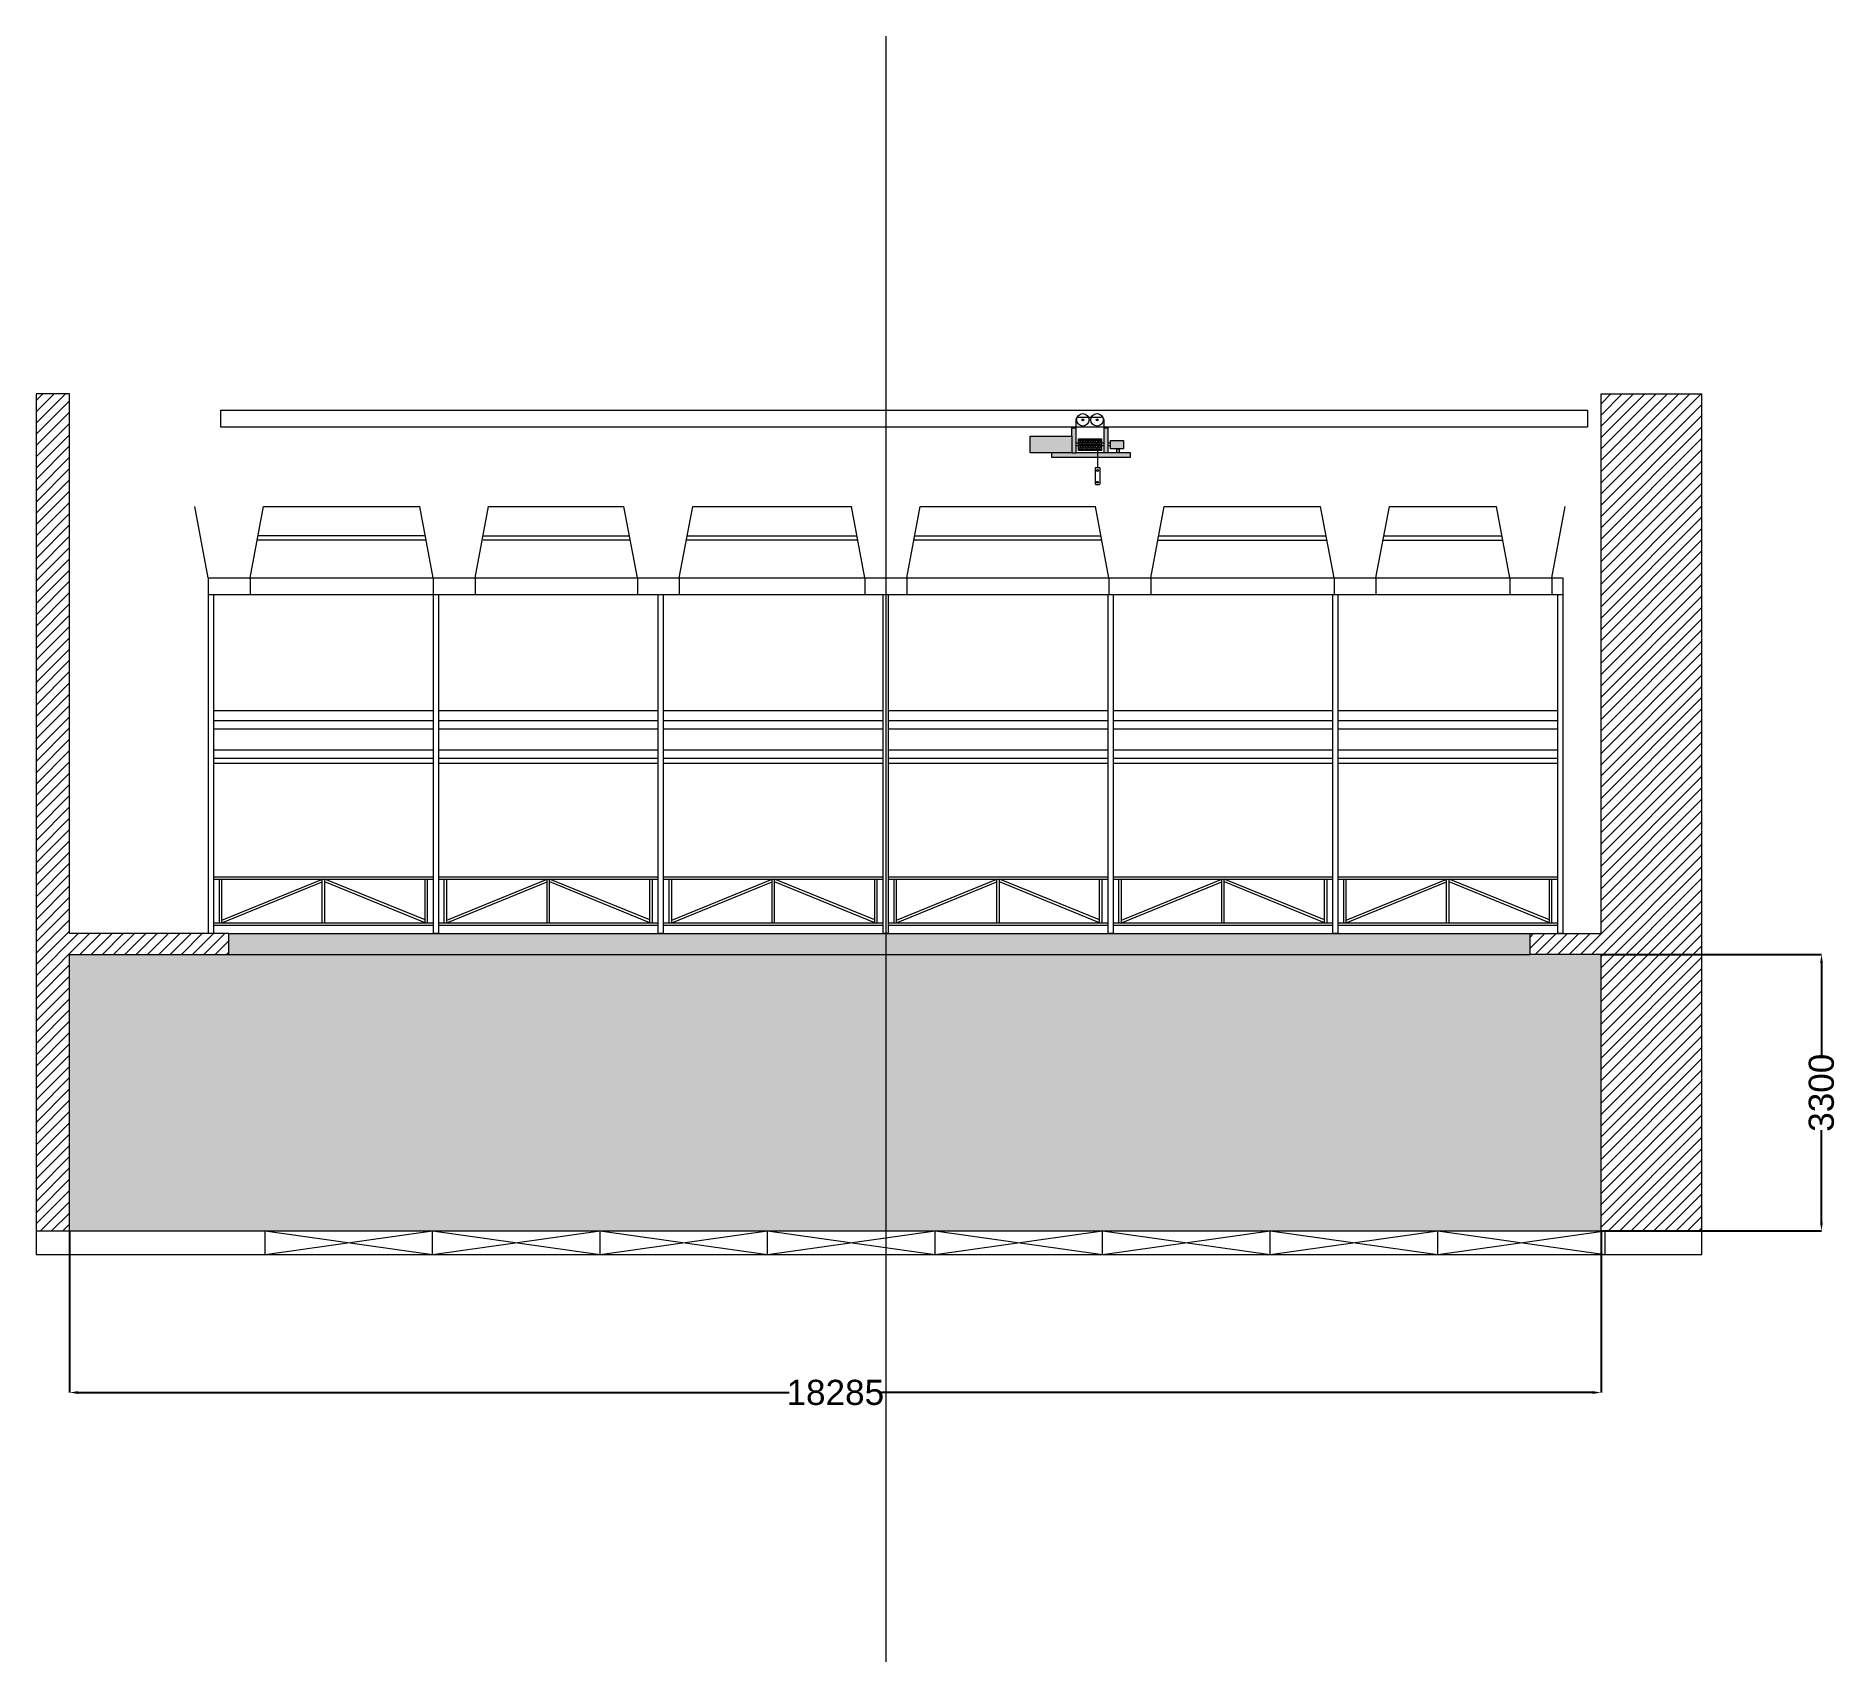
# Model space of a CAD drawing. Header units: millimetres. Extents: x -520232 to 211296, y -156633 to 78411.
# Drawn here: x 7602 to 29116, y -3330 to 16086 of the extents above; entities that cross this region are included whole.
import ezdxf

# ---------------------------------------------------------------- set-up
doc = ezdxf.new("R2010")
doc.units = ezdxf.units.MM
doc.layers.add('Поперечный разрез', color=7, linetype='Continuous')
doc.styles.get("Standard").update_dxf_attribs({"font": 'arial.ttf', "height": 300})
doc.dimstyles.new('Размеры', dxfattribs={"dimtxt": 300, "dimasz": 100, "dimexe": 0.18, "dimexo": 0.0625, "dimgap": 0.09, "dimtad": 0, "dimdec": 0, "dimzin": 0, "dimdsep": 46, "dimtxsty": 'Standard', "dimcen": 0.09, "dimclrd": 250, "dimclre": 250, "dimclrt": 250, "dimadec": 0, "dimazin": 0, "dimtfac": 1, "dimtdec": 0, "dimtofl": 0, "dimtmove": 0, "dimatfit": 3, "dimfxl": 1, "dimtfillclr": 250, "dimtolj": 1, "dimtzin": 0, "dimarcsym": 0})

msp = doc.modelspace()

# ---------------------------------------------------------------- blocks, each defined once
blk = doc.blocks.new('*D77')
at = {"layer": 'Defpoints', "color": 0, "lineweight": 13, "transparency": 16777216}
for p in [(8002, 1817), (26287, 1817), (26287, -113)]:
    blk.add_point(p, dxfattribs=at)
at = {"layer": 'Поперечный разрез', "color": 250, "lineweight": -2, "transparency": 16777216}
for p, q in [((8002, 1817), (8002, -113)), ((26287, 1817), (26287, -113)), ((8102, -113), (16593, -113)), ((26187, -113), (17696, -113))]:
    blk.add_line(p, q, dxfattribs=at)
at = {"layer": 'Поперечный разрез', "color": 250, "lineweight": 13, "transparency": 16777216}
for points in [[(8102, -96), (8102, -130), (8002, -113)], [(26187, -96), (26187, -130), (26287, -113)]]:
    blk.add_solid(points, dxfattribs=at)
at = {"layer": 'Поперечный разрез', "color": 250, "lineweight": 13, "transparency": 16777216, "insert": (17145, -113), "char_height": 300, "attachment_point": 5}
blk.add_mtext('\\A1;18285', dxfattribs=at)
blk = doc.blocks.new('*D78')
at = {"layer": 'Defpoints', "color": 0, "lineweight": 13, "transparency": 16777216}
for p in [(26287, 5117), (28919, 5117), (26287, 1817)]:
    blk.add_point(p, dxfattribs=at)
at = {"layer": 'Поперечный разрез', "color": 250, "lineweight": -2, "transparency": 16777216}
for p, q in [((26287, 5117), (28919, 5117)), ((28919, 5017), (28919, 3914)), ((28919, 1917), (28919, 3019)), ((26287, 1817), (28919, 1817))]:
    blk.add_line(p, q, dxfattribs=at)
at = {"layer": 'Поперечный разрез', "color": 250, "lineweight": 13, "transparency": 16777216}
for points in [[(28903, 5017), (28936, 5017), (28919, 5117)], [(28903, 1917), (28936, 1917), (28919, 1817)]]:
    blk.add_solid(points, dxfattribs=at)
at = {"layer": 'Поперечный разрез', "color": 250, "lineweight": 13, "transparency": 16777216, "insert": (28919, 3467), "char_height": 300, "attachment_point": 5, "rotation": 90}
blk.add_mtext('\\A1;3300', dxfattribs=at)

# ---------------------------------------------------------------- dimensions: what is measured, and where the dimension line sits
at = {"layer": 'Поперечный разрез', "lineweight": 13}
dim = msp.add_linear_dim(base=(28919.255, 5116.878), p1=(26287.001, 1816.878), p2=(26287.001, 5116.878), angle=90, dimstyle='Размеры', dxfattribs=at)
dim.commit()
dim.dimension.update_dxf_attribs({"geometry": '*D78', "text_midpoint": (28919.255, 3466.878)})
dim = msp.add_linear_dim(base=(26287.001, -112.91), p1=(8002.001, 1816.878), p2=(26287.001, 1816.878), dimstyle='Размеры', dxfattribs=at)
dim.commit()
dim.dimension.update_dxf_attribs({"geometry": '*D77', "text_midpoint": (17144.501, -112.91)})

# ---------------------------------------------------------------- hatches: boundary and pattern name
at = {"layer": 'Поперечный разрез', "lineweight": 13}
h = msp.add_hatch(dxfattribs=at)
h.set_pattern_fill('ANSI31', color=9, scale=30)
h.set_pattern_definition([(45, (1496.5, 15461.33), (-67.35192, 67.35192), [])])
h.paths.add_polyline_path([(8002.001, 11814.403), (7602.001, 11814.403), (7602.001, 1816.878), (8002.001, 1816.878), (8002.001, 5116.878), (9905.001, 5116.878), (9905.001, 5366.878), (8002.001, 5366.878)])
h.paths.add_polyline_path([(27492.001, 11813.878), (26287.001, 11813.878), (26287.001, 5366.878), (25442.001, 5366.878), (25442.001, 5116.878), (26287.001, 5116.878), (26287.001, 1816.878), (27492.001, 1816.878)])
at = {"layer": 'Поперечный разрез', "lineweight": 13, "true_color": 0x636466}
h = msp.add_hatch(color=251, dxfattribs=at)
h.dxf.hatch_style = 1
h.paths.add_polyline_path([(20019.949, 11406.878), (19969.949, 11406.878), (19969.949, 11306.878), (19969.949, 11106.878), (20019.949, 11106.878)])
h.paths.add_polyline_path([(20399.949, 11406.878), (20349.949, 11406.878), (20349.949, 11106.878), (20399.949, 11106.878)])
h.paths.add_polyline_path([(20669.949, 11106.878), (20399.949, 11106.878), (20349.949, 11106.878), (20019.949, 11106.878), (19969.949, 11106.878), (19727.001, 11106.878), (19727.001, 11056.878), (20669.949, 11056.878)])
h.paths.add_polyline_path([(20535.547, 11154.284), (20506.14, 11154.284), (20506.14, 11106.878), (20535.547, 11106.878)])
at = {"layer": 'Поперечный разрез', "lineweight": 13, "true_color": 0xc7c8ca}
h = msp.add_hatch(color=9, dxfattribs=at)
h.dxf.hatch_style = 1
h.paths.add_polyline_path([(19969.949, 11306.878), (19469.949, 11306.878), (19469.949, 11106.878), (19969.949, 11106.878)])
h.paths.add_polyline_path([(20586.152, 11254.916), (20430.538, 11254.916), (20430.538, 11154.284), (20586.152, 11154.284)])
at = {"layer": 'Поперечный разрез', "lineweight": 13}
h = msp.add_hatch(dxfattribs=at)
h.set_pattern_fill('GOST_WOOD', color=256, scale=5)
h.set_pattern_definition([(90, (-1902.654, -27088.62), (30, -2e-15), [50, -10]), (90, (-1892.654, -27098.62), (30, -2e-15), [30, -7.5, 15, -7.5]), (90, (-1882.654, -27113.62), (30, -2e-15), [50, -10])])
h.paths.add_polyline_path([(20322.284, 11274.916), (20050.298, 11274.916), (20050.298, 11134.284), (20322.284, 11134.284)])
h = msp.add_hatch(color=9, dxfattribs=at)
h.dxf.hatch_style = 1
h.paths.add_polyline_path([(17747.001, 5366.878), (17716.134, 5366.878), (9905.001, 5366.878), (9905.001, 5116.878), (17747.001, 5116.878)])
h.paths.add_polyline_path([(25442.001, 5366.878), (17747.001, 5366.878), (17747.001, 5116.878), (25442.001, 5116.878)])
h = msp.add_hatch(dxfattribs=at)
h.set_pattern_fill('AR-BRSTD', color=9)
h.set_pattern_definition([(0, (1496.5, 15461.33), (0, 67.7418), []), (90, (1496.5, 15461.33), (-101.6, 67.7418), [67.7418, -67.7418])])
h.paths.add_polyline_path([(17747.001, 5116.878), (9905.001, 5116.878), (8002.001, 5116.878), (8002.001, 1816.878), (17747.001, 1816.878)])
h.paths.add_polyline_path([(26287.001, 5116.878), (25442.001, 5116.878), (17747.001, 5116.878), (17747.001, 1816.878), (26287.001, 1816.878)])

# ---------------------------------------------------------------- linework, layer by layer
for p, q in [((17747.001, 16085.522), (17747.001, -3330.308)), ((8002.001, 11814.403), (7602.001, 11814.403)), ((7602.001, 11814.403), (7602.001, 1816.878)), ((8002.001, 5366.878), (8002.001, 11814.403)), ((26287.001, 5366.878), (26287.001, 11813.878)), ((26287.001, 11813.878), (27492.001, 11813.878)), ((27492.001, 1536.878), (27492.001, 11813.878)), ((19969.949, 11306.878), (19969.949, 11406.878)), ((19969.949, 11406.878), (20019.949, 11406.878)), ((20019.949, 11106.878), (20019.949, 11505.172)), ((20049.949, 11535.172), (20319.949, 11535.172)), ((20349.949, 11505.172), (20349.949, 11106.878)), ((20349.949, 11406.878), (20399.949, 11406.878)), ((20399.949, 11406.878), (20399.949, 11106.878)), ((19469.949, 11106.878), (19469.949, 11306.878)), ((19469.949, 11306.878), (19969.949, 11306.878)), ((19969.949, 11306.878), (19969.949, 11106.878)), ((20050.298, 11221.878), (20019.949, 11221.878)), ((20050.298, 11191.878), (20019.949, 11191.878)), ((20050.298, 11134.284), (20050.298, 11274.916)), ((20050.298, 11274.916), (20322.284, 11274.916)), ((20322.284, 11274.916), (20322.284, 11134.284)), ((20349.949, 11221.878), (20322.284, 11221.878)), ((20349.949, 11191.878), (20322.284, 11191.878)), ((20430.538, 11221.878), (20399.949, 11221.878)), ((20430.538, 11191.878), (20399.949, 11191.878)), ((20430.538, 11154.284), (20430.538, 11254.916)), ((20430.538, 11254.916), (20586.152, 11254.916)), ((20586.152, 11254.916), (20586.152, 11154.284)), ((19969.949, 11106.878), (19469.949, 11106.878)), ((19727.001, 11106.878), (19727.001, 11056.878)), ((19727.001, 11056.878), (20669.949, 11056.878)), ((19969.949, 11106.878), (20019.949, 11106.878)), ((20349.949, 11106.878), (20019.949, 11106.878)), ((20322.284, 11134.284), (20050.298, 11134.284)), ((20276.543, 11134.284), (20276.543, 10930.511)), ((20399.949, 11106.878), (20349.949, 11106.878)), ((20669.949, 11106.878), (20399.949, 11106.878)), ((20586.152, 11154.284), (20430.538, 11154.284)), ((20506.14, 11106.878), (20506.14, 11154.284)), ((20506.14, 11154.284), (20535.547, 11154.284)), ((20535.547, 11154.284), (20535.547, 11106.878)), ((20669.949, 11056.878), (20669.949, 11106.878)), ((20246.543, 10920.511), (20246.543, 10740.511)), ((20296.543, 10930.511), (20256.543, 10930.511)), ((20306.543, 10740.511), (20306.543, 10920.511)), ((20256.543, 10730.511), (20296.543, 10730.511)), ((9657.219, 9616.878), (9496.936, 10466.878)), ((10157.219, 9616.878), (10317.501, 10466.878)), ((10317.501, 10466.878), (12184.936, 10466.878)), ((12345.219, 9616.878), (12184.936, 10466.878)), ((12845.219, 9616.878), (13005.501, 10466.878)), ((13005.501, 10466.878), (14621.488, 10466.878)), ((14781.77, 9616.878), (14621.488, 10466.878)), ((15281.77, 9616.878), (15442.053, 10466.878)), ((15442.053, 10466.878), (17337.355, 10466.878)), ((17497.637, 9616.878), (17337.355, 10466.878)), ((17997.637, 9616.878), (18157.92, 10466.878)), ((18157.92, 10466.878), (20251.501, 10466.878)), ((20411.784, 9616.878), (20251.501, 10466.878)), ((20911.784, 9616.878), (21072.066, 10466.878)), ((21072.066, 10466.878), (22939.501, 10466.878)), ((23099.784, 9616.878), (22939.501, 10466.878)), ((23599.784, 9616.878), (23760.066, 10466.878)), ((23760.066, 10466.878), (25038.751, 10466.878)), ((25199.034, 9616.878), (25038.751, 10466.878)), ((25699.034, 9616.878), (25859.316, 10466.878)), ((12250.935, 10116.878), (10251.503, 10116.878)), ((12939.503, 10116.878), (14687.486, 10116.878)), ((15376.054, 10116.878), (17403.353, 10116.878)), ((18091.921, 10116.878), (20317.5, 10116.878)), ((21006.068, 10116.878), (23005.5, 10116.878)), ((23694.068, 10116.878), (25104.75, 10116.878)), ((12260.363, 10066.878), (10242.074, 10066.878)), ((14687.486, 10066.878), (12939.503, 10066.878)), ((17412.782, 10066.878), (15366.626, 10066.878)), ((20326.928, 10066.878), (18082.493, 10066.878)), ((20996.639, 10066.878), (23014.928, 10066.878)), ((23684.639, 10066.878), (25114.178, 10066.878)), ((9657.219, 9616.878), (25831.134, 9616.878)), ((9657.219, 9616.878), (9657.219, 9416.878)), ((10157.219, 9616.878), (10157.219, 9416.878)), ((12345.219, 9616.878), (12345.219, 9416.878)), ((12845.219, 9616.878), (12845.219, 9416.878)), ((14781.77, 9616.878), (14781.77, 9416.878)), ((15281.77, 9616.878), (15281.77, 9416.878)), ((17497.637, 9616.878), (17497.637, 9416.878)), ((17997.637, 9616.878), (17997.637, 9416.878)), ((20411.784, 9616.878), (20411.784, 9416.878)), ((20911.784, 9616.878), (20911.784, 9416.878)), ((23099.784, 9616.878), (23099.784, 9416.878)), ((23599.784, 9616.878), (23599.784, 9416.878)), ((25199.034, 9616.878), (25199.034, 9416.878)), ((25699.034, 9616.878), (25699.034, 9416.878)), ((25831.134, 9616.878), (25831.134, 5366.878)), ((9657.219, 9416.878), (25831.134, 9416.878)), ((9661.134, 5366.878), (9661.134, 9416.878)), ((9721.134, 9416.878), (9721.134, 5366.878)), ((12346.134, 5366.878), (12346.134, 9416.878)), ((12406.134, 9416.878), (12406.134, 5366.878)), ((15031.134, 5366.878), (15031.134, 9416.878)), ((15091.134, 9416.878), (15091.134, 5366.878)), ((17716.134, 5366.878), (17716.134, 9416.878)), ((17776.134, 9416.878), (17776.134, 5366.878)), ((20401.134, 5366.878), (20401.134, 9416.878)), ((20461.134, 9416.878), (20461.134, 5366.878)), ((23086.134, 5366.878), (23086.134, 9416.878)), ((23146.134, 9416.878), (23146.134, 5366.878)), ((25771.134, 5366.878), (25771.134, 9416.878)), ((9721.134, 8031.878), (12346.134, 8031.878)), ((12406.134, 8031.878), (15031.134, 8031.878)), ((15091.134, 8031.878), (17716.134, 8031.878)), ((17776.134, 8031.878), (20401.134, 8031.878)), ((20461.134, 8031.878), (23086.134, 8031.878)), ((23146.134, 8031.878), (25771.134, 8031.878)), ((9721.134, 7911.878), (12346.134, 7911.878)), ((9721.134, 7811.878), (12346.134, 7811.878)), ((12406.134, 7911.878), (15031.134, 7911.878)), ((12406.134, 7811.878), (15031.134, 7811.878)), ((15091.134, 7911.878), (17716.134, 7911.878)), ((15091.134, 7811.878), (17716.134, 7811.878)), ((17776.134, 7911.878), (20401.134, 7911.878)), ((17776.134, 7811.878), (20401.134, 7811.878)), ((20461.134, 7911.878), (23086.134, 7911.878)), ((20461.134, 7811.878), (23086.134, 7811.878)), ((23146.134, 7911.878), (25771.134, 7911.878)), ((23146.134, 7811.878), (25771.134, 7811.878)), ((9721.134, 7561.878), (12346.134, 7561.878)), ((12406.134, 7561.878), (15031.134, 7561.878)), ((15091.134, 7561.878), (17716.134, 7561.878)), ((17776.134, 7561.878), (20401.134, 7561.878)), ((20461.134, 7561.878), (23086.134, 7561.878)), ((23146.134, 7561.878), (25771.134, 7561.878)), ((9721.134, 7461.878), (12346.134, 7461.878)), ((9721.134, 7401.878), (12346.134, 7401.878)), ((12406.134, 7461.878), (15031.134, 7461.878)), ((12406.134, 7401.878), (15031.134, 7401.878)), ((15091.134, 7461.878), (17716.134, 7461.878)), ((15091.134, 7401.878), (17716.134, 7401.878)), ((17776.134, 7461.878), (20401.134, 7461.878)), ((17776.134, 7401.878), (20401.134, 7401.878)), ((20461.134, 7461.878), (23086.134, 7461.878)), ((20461.134, 7401.878), (23086.134, 7401.878)), ((23146.134, 7461.878), (25771.134, 7461.878)), ((23146.134, 7401.878), (25771.134, 7401.878)), ((9721.134, 6046.878), (12346.134, 6046.878)), ((12406.134, 6046.878), (15031.134, 6046.878)), ((15091.134, 6046.878), (17716.134, 6046.878)), ((17776.134, 6046.878), (20401.134, 6046.878)), ((20461.134, 6046.878), (23086.134, 6046.878)), ((23146.134, 6046.878), (25771.134, 6046.878)), ((9721.134, 6016.878), (12346.134, 6016.878)), ((9791.134, 5496.878), (9791.134, 6016.878)), ((9821.134, 5496.878), (9821.134, 6016.878)), ((9821.134, 5529.263), (11020.274, 6016.878)), ((9821.134, 5496.878), (11019.134, 5984.029)), ((11019.134, 5496.878), (11019.134, 6016.878)), ((11049.134, 5496.878), (11049.134, 6016.878)), ((12246.134, 5530.133), (11049.134, 6016.878)), ((12246.134, 5497.748), (11050.274, 5984.029)), ((12246.134, 5496.878), (12246.134, 6016.878)), ((12276.134, 5496.878), (12276.134, 6016.878)), ((12406.134, 6016.878), (15031.134, 6016.878)), ((12476.134, 5496.878), (12476.134, 6016.878)), ((12506.134, 5496.878), (12506.134, 6016.878)), ((12506.134, 5529.263), (13705.274, 6016.878)), ((12506.134, 5496.878), (13704.134, 5984.029)), ((13704.134, 5496.878), (13704.134, 6016.878)), ((13734.134, 5496.878), (13734.134, 6016.878)), ((14931.134, 5530.133), (13734.134, 6016.878)), ((14931.134, 5497.748), (13735.274, 5984.029)), ((14931.134, 5496.878), (14931.134, 6016.878)), ((14961.134, 5496.878), (14961.134, 6016.878)), ((15091.134, 6016.878), (17716.134, 6016.878)), ((15161.134, 5496.878), (15161.134, 6016.878)), ((15191.134, 5496.878), (15191.134, 6016.878)), ((15191.134, 5529.263), (16390.274, 6016.878)), ((15191.134, 5496.878), (16389.134, 5984.029)), ((16389.134, 5496.878), (16389.134, 6016.878)), ((16419.134, 5496.878), (16419.134, 6016.878)), ((17616.134, 5530.133), (16419.134, 6016.878)), ((17616.134, 5497.748), (16420.274, 5984.029)), ((17616.134, 5496.878), (17616.134, 6016.878)), ((17646.134, 5496.878), (17646.134, 6016.878)), ((17776.134, 6016.878), (20401.134, 6016.878)), ((17846.134, 5496.878), (17846.134, 6016.878)), ((17876.134, 5496.878), (17876.134, 6016.878)), ((17876.134, 5529.263), (19075.274, 6016.878)), ((17876.134, 5496.878), (19074.134, 5984.029)), ((19074.134, 5496.878), (19074.134, 6016.878)), ((19104.134, 5496.878), (19104.134, 6016.878)), ((20301.134, 5530.133), (19104.134, 6016.878)), ((20301.134, 5497.748), (19105.274, 5984.029)), ((20301.134, 5496.878), (20301.134, 6016.878)), ((20331.134, 5496.878), (20331.134, 6016.878)), ((20461.134, 6016.878), (23086.134, 6016.878)), ((20531.134, 5496.878), (20531.134, 6016.878)), ((20561.134, 5496.878), (20561.134, 6016.878)), ((20561.134, 5529.263), (21760.274, 6016.878)), ((20561.134, 5496.878), (21759.134, 5984.029)), ((21759.134, 5496.878), (21759.134, 6016.878)), ((21789.134, 5496.878), (21789.134, 6016.878)), ((22986.134, 5530.133), (21789.134, 6016.878)), ((22986.134, 5497.748), (21790.274, 5984.029)), ((22986.134, 5496.878), (22986.134, 6016.878)), ((23016.134, 5496.878), (23016.134, 6016.878)), ((23146.134, 6016.878), (25771.134, 6016.878)), ((23216.134, 5496.878), (23216.134, 6016.878)), ((23246.134, 5496.878), (23246.134, 6016.878)), ((23246.134, 5529.263), (24445.274, 6016.878)), ((23246.134, 5496.878), (24444.134, 5984.029)), ((24444.134, 5496.878), (24444.134, 6016.878)), ((24474.134, 5496.878), (24474.134, 6016.878)), ((25671.134, 5530.133), (24474.134, 6016.878)), ((25671.134, 5497.748), (24475.274, 5984.029)), ((25671.134, 5496.878), (25671.134, 6016.878)), ((25701.134, 5496.878), (25701.134, 6016.878)), ((9721.134, 5496.878), (12346.134, 5496.878)), ((9721.134, 5466.878), (12346.134, 5466.878)), ((12406.134, 5496.878), (15031.134, 5496.878)), ((12406.134, 5466.878), (15031.134, 5466.878)), ((15091.134, 5496.878), (17716.134, 5496.878)), ((15091.134, 5466.878), (17716.134, 5466.878)), ((17776.134, 5496.878), (20401.134, 5496.878)), ((17776.134, 5466.878), (20401.134, 5466.878)), ((20461.134, 5496.878), (23086.134, 5496.878)), ((20461.134, 5466.878), (23086.134, 5466.878)), ((23146.134, 5496.878), (25771.134, 5496.878)), ((23146.134, 5466.878), (25771.134, 5466.878)), ((9905.001, 5366.878), (8002.001, 5366.878)), ((9721.134, 5366.878), (9661.134, 5366.878)), ((9905.001, 5116.878), (9905.001, 5366.878)), ((9905.001, 5366.878), (25442.001, 5366.878)), ((12406.134, 5366.878), (12346.134, 5366.878)), ((15091.134, 5366.878), (15031.134, 5366.878)), ((17776.134, 5366.878), (17716.134, 5366.878)), ((20461.134, 5366.878), (20401.134, 5366.878)), ((23146.134, 5366.878), (23086.134, 5366.878)), ((25442.001, 5116.878), (25442.001, 5366.878)), ((25442.001, 5366.878), (26287.001, 5366.878)), ((25831.134, 5366.878), (25771.134, 5366.878)), ((8002.001, 1816.878), (8002.001, 5116.878)), ((8002.001, 5116.878), (9905.001, 5116.878)), ((9905.001, 5116.878), (25442.001, 5116.878)), ((26287.001, 5116.878), (25442.001, 5116.878)), ((26287.001, 1816.878), (26287.001, 5116.878)), ((7602.001, 1816.878), (8002.001, 1816.878)), ((7602.001, 1816.878), (7602.001, 1536.878)), ((8002.001, 1816.878), (26287.001, 1816.878)), ((10337.001, 1536.878), (10337.001, 1816.878)), ((10337.001, 1536.878), (12337.001, 1816.878)), ((10337.001, 1816.878), (12337.001, 1536.878)), ((12337.001, 1536.878), (12337.001, 1816.878)), ((12337.001, 1536.878), (14337.001, 1816.878)), ((12337.001, 1816.878), (14337.001, 1536.878)), ((12337.001, 1536.878), (12337.001, 1816.878)), ((14337.001, 1536.878), (14337.001, 1816.878)), ((14337.001, 1536.878), (16337.001, 1816.878)), ((14337.001, 1816.878), (16337.001, 1536.878)), ((14337.001, 1536.878), (14337.001, 1816.878)), ((16337.001, 1536.878), (16337.001, 1816.878)), ((16337.001, 1536.878), (18337.001, 1816.878)), ((16337.001, 1816.878), (18337.001, 1536.878)), ((16337.001, 1536.878), (16337.001, 1816.878)), ((18337.001, 1536.878), (18337.001, 1816.878)), ((18337.001, 1536.878), (18337.001, 1816.878)), ((18337.001, 1536.878), (20337.001, 1816.878)), ((18337.001, 1816.878), (20337.001, 1536.878)), ((18337.001, 1536.878), (18337.001, 1816.878)), ((20337.001, 1536.878), (20337.001, 1816.878)), ((20337.001, 1536.878), (20337.001, 1816.878)), ((20337.001, 1536.878), (22337.001, 1816.878)), ((20337.001, 1816.878), (22337.001, 1536.878)), ((20337.001, 1536.878), (20337.001, 1816.878)), ((22337.001, 1536.878), (22337.001, 1816.878)), ((22337.001, 1536.878), (22337.001, 1816.878)), ((22337.001, 1536.878), (24337.001, 1816.878)), ((22337.001, 1816.878), (24337.001, 1536.878)), ((22337.001, 1536.878), (22337.001, 1816.878)), ((24337.001, 1536.878), (24337.001, 1816.878)), ((24337.001, 1536.878), (24337.001, 1816.878)), ((24337.001, 1536.878), (26337.001, 1816.878)), ((24337.001, 1816.878), (26337.001, 1536.878)), ((24337.001, 1536.878), (24337.001, 1816.878)), ((26287.001, 1816.878), (27492.001, 1816.878)), ((26337.001, 1536.878), (26337.001, 1816.878)), ((7602.001, 1536.878), (27492.001, 1536.878))]:
    msp.add_line(p, q, dxfattribs=at)
at = {"layer": 'Поперечный разрез', "color": 6, "lineweight": 13}
for p, q in [((9803.345, 11616.878), (9803.345, 11416.878)), ((9803.345, 11616.878), (26124.501, 11616.878)), ((9803.345, 11416.878), (26124.501, 11416.878)), ((26124.501, 11616.878), (26124.501, 11416.878))]:
    msp.add_line(p, q, dxfattribs=at)
at = {"layer": 'Поперечный разрез', "lineweight": 13}
for centre, radius in [((20100.304, 11502.268), 75), ((20100.304, 11502.268), 10), ((20270.304, 11502.268), 75), ((20270.304, 11502.268), 10), ((20276.543, 10897.586), 10.841), ((20276.543, 10756.884), 10.841)]:
    msp.add_circle(centre, radius, dxfattribs=at)
for centre, radius, start, end in [((20049.949, 11505.172), 30, 90, 180), ((20319.949, 11505.172), 30, 0, 90), ((20256.543, 10920.511), 10, 90, 180), ((20296.543, 10920.511), 10, 0, 90), ((20256.543, 10740.511), 10, 180, 270), ((20296.543, 10740.511), 10, 270, 0)]:
    msp.add_arc(centre, radius, start, end, dxfattribs=at)

msp.set_redraw_order([(e.dxf.handle, doc.entitydb.next_handle()) for e in msp.query("TEXT MTEXT ATTDEF DIMENSION ARC_DIMENSION")])  # texts and dimensions are drawn at this point

doc.saveas('drawing.dxf')
